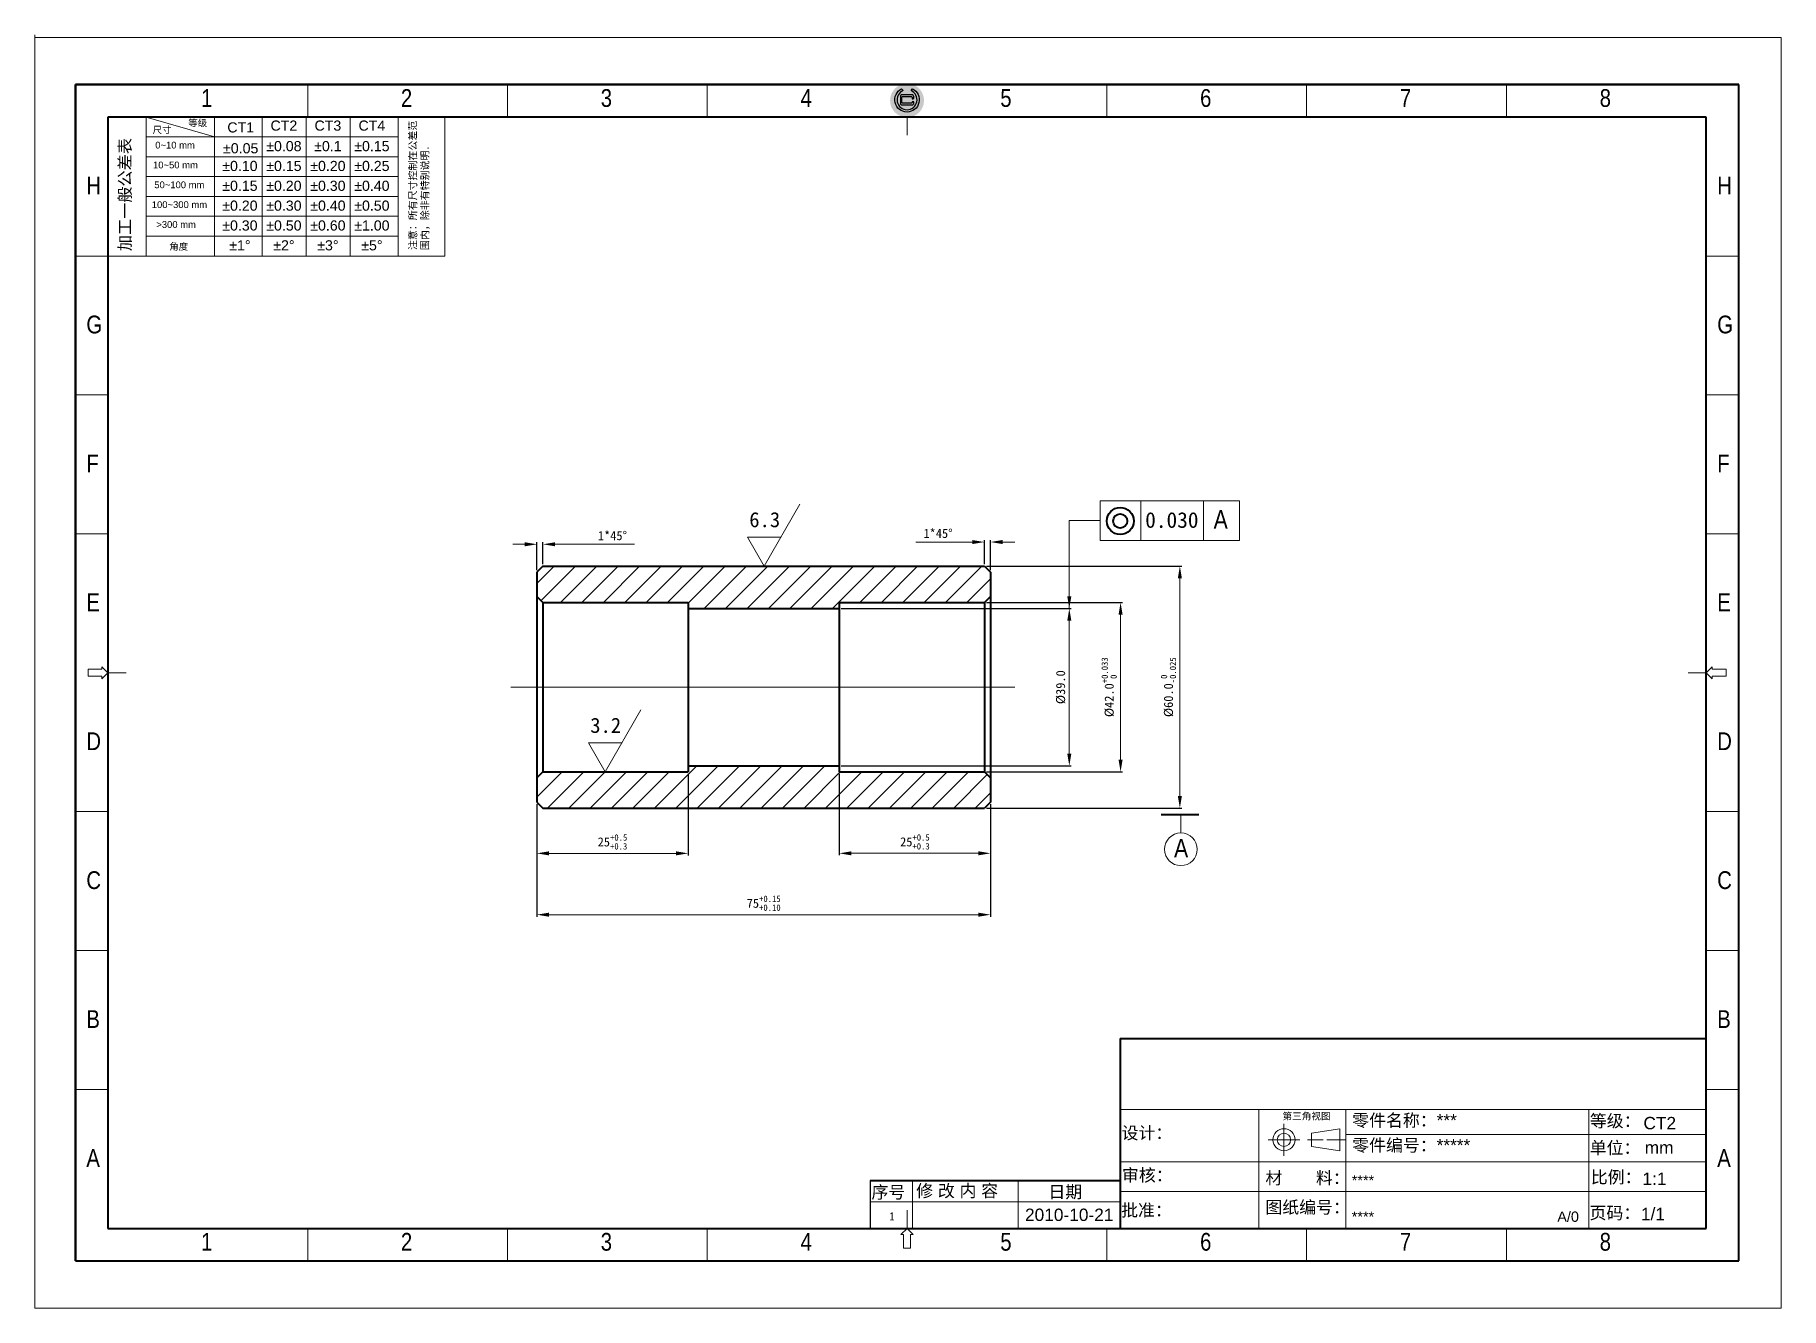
# Model space of a CAD drawing. Header units: millimetres. Extents: x -701 to 1485, y 792 to 1708.
# Drawn here: x 702.1 to 1135.1, y 791.8 to 1107.5 of the extents above; entities that cross this region are included whole.
import ezdxf
from ezdxf.enums import TextEntityAlignment as Align
from ezdxf.lldxf.tags import DXFTag

# ---------------------------------------------------------------- set-up
doc = ezdxf.new("R2010")
doc.units = ezdxf.units.MM
for name, color, linetype, lineweight in [('中心线', 7, 'CENTER', 18), ('粗实线', 7, 'Continuous', 40), ('细实线', 7, 'Continuous', 18)]:
    doc.layers.add(name, color=color, linetype=linetype, lineweight=lineweight)
doc.styles.add('SEACAD_arial_ttf', font='arial.ttf', dxfattribs={"height": 0.2})
doc.styles.add('TT', font='')
doc.styles.get('TT').set_extended_font_data('SimSun')
tags = doc.linetypes.add('CENTER', pattern=[0.6, 0.375, -0.075, 0.075, -0.075]).pattern_tags.tags
tags[10:11] = [DXFTag(74, 4), DXFTag(75, 0), DXFTag(340, '0'), DXFTag(46, 1.0), DXFTag(50, 0.0), DXFTag(44, 0.0), DXFTag(45, 0.0)]
tags[8:9] = [DXFTag(74, 4), DXFTag(75, 0), DXFTag(340, '0'), DXFTag(46, 1.0), DXFTag(50, 0.0), DXFTag(44, 0.0), DXFTag(45, 0.0)]
tags[6:7] = [DXFTag(74, 4), DXFTag(75, 0), DXFTag(340, '0'), DXFTag(46, 1.0), DXFTag(50, 0.0), DXFTag(44, 0.0), DXFTag(45, 0.0)]
tags[4:5] = [DXFTag(74, 4), DXFTag(75, 0), DXFTag(340, '0'), DXFTag(46, 1.0), DXFTag(50, 0.0), DXFTag(44, 0.0), DXFTag(45, 0.0)]
doc.dimstyles.new('A4', dxfattribs={"dimtxt": 2.25, "dimasz": 3, "dimexe": 0.5, "dimexo": 0.5, "dimgap": 1, "dimtad": 1, "dimdec": 1, "dimzin": 0, "dimdsep": 46, "dimtxsty": 'Standard', "dimcen": 0, "dimclrd": 256, "dimclre": 256, "dimclrt": 256, "dimadec": 1, "dimazin": 0, "dimtp": 0.01, "dimtm": 0.01, "dimtfac": 0.6, "dimtdec": 1, "dimtofl": 0, "dimtmove": 0, "dimatfit": 3, "dimfxl": 0, "dimtolj": 1, "dimtzin": 0, "dimlwd": 9, "dimarcsym": 0})

msp = doc.modelspace()

# ---------------------------------------------------------------- texts
at = {"layer": '细实线', "style": 'SEACAD_arial_ttf', "width": 0.819}
for s, height, p in [('1', 4.41, (743.31, 1094.02)), ('2', 4.41, (792.86, 1094.02)), ('3', 4.41, (842.41, 1094.02)), ('4', 4.41, (891.96, 1094.02)), ('5', 4.41, (941.5, 1094.02)), ('6', 4.41, (991.05, 1094.02)), ('7', 4.41, (1040.6, 1094.02)), ('8', 4.41, (1090.15, 1094.02)), ('H', 4.41, (714.85, 1072.3)), ('H', 4.41, (1119.3, 1072.3)), ('G', 4.41, (714.85, 1037.86)), ('G', 4.41, (1119.3, 1037.86)), ('F', 4.41, (714.85, 1003.41)), ('F', 4.41, (1119.3, 1003.41)), ('A', 4.58, (994.42, 989.63)), ('E', 4.41, (714.85, 968.97)), ('E', 4.41, (1119.3, 968.97)), ('D', 4.41, (714.85, 934.52)), ('D', 4.41, (1119.3, 934.52)), ('A', 4.58, (984.6, 908.11)), ('C', 4.41, (714.85, 900.08)), ('C', 4.41, (1119.3, 900.08)), ('B', 4.41, (714.85, 865.63)), ('B', 4.41, (1119.3, 865.63)), ('A', 4.41, (714.85, 831.19)), ('A', 4.41, (1119.3, 831.19)), ('1', 1.99, (914.01, 815.5)), ('1', 4.41, (743.31, 810.41)), ('2', 4.41, (792.86, 810.41)), ('3', 4.41, (842.41, 810.41)), ('4', 4.41, (891.96, 810.41)), ('5', 4.41, (941.5, 810.41)), ('6', 4.41, (991.05, 810.41)), ('7', 4.41, (1040.6, 810.41)), ('8', 4.41, (1090.15, 810.41))]:
    msp.add_text(s, height=height, dxfattribs=at).set_placement(p, align=Align.TOP_LEFT)
at = {"layer": '细实线', "style": 'SEACAD_arial_ttf'}
for s, p in [('尺寸', (731.27, 1083.06)), ('等级', (740.13, 1084.78))]:
    msp.add_text(s, height=1.676, dxfattribs=at).set_placement(p)
for s, height, p in [('CT1', 2.514, (753.13, 1083.27)), ('CT2', 2.514, (763.84, 1083.72)), ('CT3', 2.514, (774.75, 1083.72)), ('CT4', 2.514, (785.66, 1083.72)), ('0~10 mm', 1.676, (736.85, 1079.29)), ('%%P0.05', 2.514, (753.13, 1078.1)), ('%%P0.08', 2.514, (763.84, 1078.63)), ('%%P0.1', 2.514, (774.75, 1078.63)), ('%%P0.15', 2.514, (785.66, 1078.63)), ('10~50 mm', 1.676, (736.95, 1074.37)), ('%%P0.10', 2.514, (752.93, 1073.71)), ('%%P0.15', 2.514, (763.84, 1073.71)), ('%%P0.20', 2.514, (774.75, 1073.71)), ('%%P0.25', 2.514, (785.66, 1073.71)), ('50~100 mm', 1.676, (737.91, 1069.45)), ('%%P0.15', 2.514, (752.93, 1068.79)), ('%%P0.20', 2.514, (763.84, 1068.79)), ('%%P0.30', 2.514, (774.75, 1068.79)), ('%%P0.40', 2.514, (785.66, 1068.79)), ('100~300 mm', 1.676, (737.94, 1064.53)), ('%%P0.20', 2.514, (752.93, 1063.87)), ('%%P0.30', 2.514, (763.84, 1063.87)), ('%%P0.40', 2.514, (774.75, 1063.87)), ('%%p0.50', 2.514, (785.66, 1063.87)), ('>300 mm', 1.676, (737.11, 1059.61)), ('%%P0.30', 2.514, (752.93, 1058.95)), ('%%P0.50', 2.514, (763.84, 1058.95)), ('%%P0.60', 2.514, (774.75, 1058.95)), ('%%P1.00', 2.514, (785.66, 1058.95)), ('角度', 1.676, (737.75, 1054.16)), ('%%P1%%d', 2.514, (752.93, 1054.03)), ('%%P2%%d', 2.514, (763.84, 1054.03)), ('%%P3%%d', 2.514, (774.75, 1054.03)), ('%%P5%%d', 2.514, (785.66, 1054.03)), ('第三角视图', 1.705, (1017.46, 838.5))]:
    msp.add_text(s, height=height, dxfattribs=at).set_placement(p, align=Align.CENTER)
for s, height, p in [('零件名称：***', 3.07, (1028.78, 839.86)), ('等级：', 3.07, (1087.72, 839.73)), ('设计：', 3.07, (971.58, 836.74)), ('CT2', 3.07, (1101, 839.17)), ('零件编号：*****', 3.07, (1028.78, 833.68)), ('单位：', 3.07, (1087.67, 833.05)), ('mm', 3.07, (1101.32, 833.1)), ('修 改 内 容', 3.07, (920.65, 822.38)), ('审核：', 3.07, (971.68, 826.26)), ('材       料：', 3.07, (1007.25, 825.57)), ('****', 2.558, (1028.66, 824.71)), ('比例：', 3.07, (1087.95, 825.78)), ('1:1', 3.07, (1100.76, 825.38)), ('序号', 3.07, (909.57, 822.05)), ('日期', 3.07, (953.45, 822.13)), ('图纸编号：', 3.07, (1007.25, 818.31)), ('2010-10-21', 3.07, (947.63, 816.43)), ('批准：', 3.07, (971.48, 817.57)), ('****', 2.558, (1028.66, 815.71)), ('A/0', 2.558, (1079.64, 815.71)), ('页码：', 3.07, (1087.64, 816.91)), ('1/1', 3.07, (1100.38, 816.63))]:
    msp.add_text(s, height=height, dxfattribs=at).set_placement(p, align=Align.TOP_LEFT)
at = {"layer": '细实线', "attachment_point": 1, "rotation": 90, "style": 'SEACAD_arial_ttf'}
for s, insert, char_height, width in [('{\\fSimHei|b0|i0|c134|p2;注意：所有尺寸控制在公差范围内，除非有特别说明.}', (794.91, 1054.12), 1.808, 33.0284), ('{\\fSimHei|b0|i0|c134|p2;加工一般公差表}', (722.94, 1053.84), 2.9379, 45.0482)]:
    msp.add_mtext(s, dxfattribs=dict(at, insert=insert, char_height=char_height, width=width))
at = {"layer": '细实线', "attachment_point": 1, "style": 'TT'}
for s, insert, char_height, width in [('6.3', (879.26, 989.14), 3.75, 13.658), ('0.030', (977.44, 989.12), 3.888, 39.6853), ('3.2', (839.82, 938.14), 3.75, 13.658)]:
    msp.add_mtext(s, dxfattribs=dict(at, insert=insert, char_height=char_height, width=width))

# ---------------------------------------------------------------- blocks, each defined once
blk = doc.blocks.new('*D26')
at = {"layer": 'Defpoints', "color": 0}
for p in [(901.58, 965.22), (958.62, 965.22), (901.58, 926.22)]:
    blk.add_point(p, dxfattribs=at)
at = {"layer": '细实线', "lineweight": -2}
for p, q in [((902.08, 965.22), (959.12, 965.22)), ((902.08, 926.22), (959.12, 926.22))]:
    blk.add_line(p, q, dxfattribs=at)
at = {"layer": '细实线', "lineweight": 9}
blk.add_line((958.62, 929.22), (958.62, 962.22), dxfattribs=at)
at = {"layer": '细实线'}
for points in [[(958.12, 962.22), (959.12, 962.22), (958.62, 965.22)], [(958.12, 929.22), (959.12, 929.22), (958.62, 926.22)]]:
    blk.add_solid(points, dxfattribs=at)
at = {"layer": '细实线', "insert": (956.5, 945.72), "char_height": 2.25, "attachment_point": 5, "rotation": 90}
blk.add_mtext('\\A1;%%c39.0', dxfattribs=at)
blk = doc.blocks.new('*D27')
at = {"layer": 'Defpoints', "color": 0}
for p in [(937.58, 966.72), (937.58, 924.72), (971.34, 924.72)]:
    blk.add_point(p, dxfattribs=at)
at = {"layer": '细实线', "lineweight": -2}
for p, q in [((938.08, 966.72), (971.84, 966.72)), ((938.08, 924.72), (971.84, 924.72))]:
    blk.add_line(p, q, dxfattribs=at)
at = {"layer": '细实线', "lineweight": 9}
blk.add_line((971.34, 963.72), (971.34, 927.72), dxfattribs=at)
at = {"layer": '细实线'}
for points in [[(970.84, 963.72), (971.84, 963.72), (971.34, 966.72)], [(970.84, 927.72), (971.84, 927.72), (971.34, 924.72)]]:
    blk.add_solid(points, dxfattribs=at)
at = {"layer": '细实线', "insert": (968.5, 945.72), "char_height": 2.25, "attachment_point": 5, "rotation": 90}
blk.add_mtext('\\A1;%%c42.0{\\H0.7x;\\S+0.033^  0;}', dxfattribs=at)
blk = doc.blocks.new('*D28')
at = {"layer": 'Defpoints', "color": 0}
for p in [(828.08, 981.16), (828.08, 975.72), (826.58, 974.22)]:
    blk.add_point(p, dxfattribs=at)
at = {"layer": '细实线', "lineweight": 9}
for p, q in [((823.58, 981.16), (820.58, 981.16)), ((831.08, 981.16), (850.83, 981.16))]:
    blk.add_line(p, q, dxfattribs=at)
at = {"layer": '细实线', "lineweight": -2}
for p, q in [((826.58, 974.72), (826.58, 981.66)), ((828.08, 976.22), (828.08, 981.66))]:
    blk.add_line(p, q, dxfattribs=at)
at = {"layer": '细实线'}
for points in [[(823.58, 981.66), (823.58, 980.66), (826.58, 981.16)], [(831.08, 981.66), (831.08, 980.66), (828.08, 981.16)]]:
    blk.add_solid(points, dxfattribs=at)
at = {"layer": '细实线', "insert": (845.33, 983.28), "char_height": 2.25, "attachment_point": 5}
blk.add_mtext('\\A1;1*45%%d', dxfattribs=at)
blk = doc.blocks.new('*D29')
at = {"layer": 'Defpoints', "color": 0}
for p in [(937.58, 981.71), (937.58, 975.72), (939.08, 974.22)]:
    blk.add_point(p, dxfattribs=at)
at = {"layer": '细实线', "lineweight": 9}
for p, q in [((934.58, 981.71), (920.58, 981.71)), ((942.08, 981.71), (945.08, 981.71))]:
    blk.add_line(p, q, dxfattribs=at)
at = {"layer": '细实线', "lineweight": -2}
for p, q in [((937.58, 976.22), (937.58, 982.21)), ((939.08, 974.72), (939.08, 982.21))]:
    blk.add_line(p, q, dxfattribs=at)
at = {"layer": '细实线'}
for points in [[(934.58, 982.21), (934.58, 981.21), (937.58, 981.71)], [(942.08, 982.21), (942.08, 981.21), (939.08, 981.71)]]:
    blk.add_solid(points, dxfattribs=at)
at = {"layer": '细实线', "insert": (926.08, 983.84), "char_height": 2.25, "attachment_point": 5}
blk.add_mtext('\\A1;1*45%%d', dxfattribs=at)
blk = doc.blocks.new('*D30')
at = {"layer": 'Defpoints', "color": 0}
for p in [(937.58, 975.72), (937.58, 915.72), (986.04, 915.72)]:
    blk.add_point(p, dxfattribs=at)
at = {"layer": '细实线', "lineweight": -2}
for p, q in [((938.08, 975.72), (986.54, 975.72)), ((938.08, 915.72), (986.54, 915.72))]:
    blk.add_line(p, q, dxfattribs=at)
at = {"layer": '细实线', "lineweight": 9}
blk.add_line((986.04, 972.72), (986.04, 918.72), dxfattribs=at)
at = {"layer": '细实线'}
for points in [[(985.54, 972.72), (986.54, 972.72), (986.04, 975.72)], [(985.54, 918.72), (986.54, 918.72), (986.04, 915.72)]]:
    blk.add_solid(points, dxfattribs=at)
at = {"layer": '细实线', "insert": (983.2, 945.72), "char_height": 2.25, "attachment_point": 5, "rotation": 90}
blk.add_mtext('\\A1;%%c60.0{\\H0.7x;\\S 0^ -0.025;}', dxfattribs=at)
blk = doc.blocks.new('*D31')
at = {"layer": 'Defpoints', "color": 0}
for p in [(901.58, 924.72), (939.08, 917.22), (939.08, 904.53)]:
    blk.add_point(p, dxfattribs=at)
at = {"layer": '细实线', "lineweight": -2}
for p, q in [((901.58, 924.22), (901.58, 904.03)), ((939.08, 916.72), (939.08, 904.03))]:
    blk.add_line(p, q, dxfattribs=at)
at = {"layer": '细实线', "lineweight": 9}
blk.add_line((904.58, 904.53), (936.08, 904.53), dxfattribs=at)
at = {"layer": '细实线'}
for points in [[(904.58, 905.03), (904.58, 904.03), (901.58, 904.53)], [(936.08, 905.03), (936.08, 904.03), (939.08, 904.53)]]:
    blk.add_solid(points, dxfattribs=at)
at = {"layer": '细实线', "insert": (920.33, 907.37), "char_height": 2.25, "attachment_point": 5}
blk.add_mtext('\\A1;25{\\H0.7x;\\S+0.5^ +0.3;}', dxfattribs=at)
blk = doc.blocks.new('*D32')
at = {"layer": 'Defpoints', "color": 0}
for p in [(864.08, 924.72), (826.58, 917.22), (864.08, 904.52)]:
    blk.add_point(p, dxfattribs=at)
at = {"layer": '细实线', "lineweight": -2}
for p, q in [((864.08, 924.22), (864.08, 904.02)), ((826.58, 916.72), (826.58, 904.02))]:
    blk.add_line(p, q, dxfattribs=at)
at = {"layer": '细实线', "lineweight": 9}
blk.add_line((829.58, 904.52), (861.08, 904.52), dxfattribs=at)
at = {"layer": '细实线'}
for points in [[(829.58, 905.02), (829.58, 904.02), (826.58, 904.52)], [(861.08, 905.02), (861.08, 904.02), (864.08, 904.52)]]:
    blk.add_solid(points, dxfattribs=at)
at = {"layer": '细实线', "insert": (845.33, 907.36), "char_height": 2.25, "attachment_point": 5}
blk.add_mtext('\\A1;25{\\H0.7x;\\S+0.5^ +0.3;}', dxfattribs=at)
blk = doc.blocks.new('*D33')
at = {"layer": 'Defpoints', "color": 0}
for p in [(826.58, 917.22), (939.08, 917.22), (939.08, 889.31)]:
    blk.add_point(p, dxfattribs=at)
at = {"layer": '细实线', "lineweight": -2}
for p, q in [((826.58, 916.72), (826.58, 888.81)), ((939.08, 916.72), (939.08, 888.81))]:
    blk.add_line(p, q, dxfattribs=at)
at = {"layer": '细实线', "lineweight": 9}
blk.add_line((829.58, 889.31), (936.08, 889.31), dxfattribs=at)
at = {"layer": '细实线'}
for points in [[(829.58, 889.81), (829.58, 888.81), (826.58, 889.31)], [(936.08, 889.81), (936.08, 888.81), (939.08, 889.31)]]:
    blk.add_solid(points, dxfattribs=at)
at = {"layer": '细实线', "insert": (882.83, 892.15), "char_height": 2.25, "attachment_point": 5}
blk.add_mtext('\\A1;75{\\H0.7x;\\S+0.15^ +0.10;}', dxfattribs=at)

# ---------------------------------------------------------------- dimensions: what is measured, and where the dimension line sits
at = {"layer": '细实线'}
dim = msp.add_linear_dim(base=(828.08, 981.16), p1=(826.58, 974.22), p2=(828.08, 975.72), text='1*45%%d', dimstyle='A4', dxfattribs=at)
dim.commit()
dim.dimension.update_dxf_attribs({"geometry": '*D28', "text_midpoint": (845.33, 981.16), "dimtype": 160})
for base, p1, p2, text, picture, middle in [((937.58, 981.71), (939.08, 974.22), (937.58, 975.72), '1*45%%d', '*D29', (926.08, 983.84)), ((864.08, 904.52), (826.58, 917.22), (864.08, 924.72), '25{\\H0.7x;\\S+0.5^ +0.3;}', '*D32', (845.33, 907.36)), ((939.08, 904.53), (901.58, 924.72), (939.08, 917.22), '25{\\H0.7x;\\S+0.5^ +0.3;}', '*D31', (920.33, 907.37)), ((939.08, 889.31), (826.58, 917.22), (939.08, 917.22), '75{\\H0.7x;\\S+0.15^ +0.10;}', '*D33', (882.83, 892.15))]:
    dim = msp.add_linear_dim(base=base, p1=p1, p2=p2, text=text, dimstyle='A4', dxfattribs=at)
    dim.commit()
    dim.dimension.update_dxf_attribs({"geometry": picture, "text_midpoint": middle})
for base, p1, p2, text, picture, middle in [((986.04, 915.72), (937.58, 975.72), (937.58, 915.72), '%%c<>{\\H0.7x;\\S 0^ -0.025;}', '*D30', (983.2, 945.72)), ((971.34, 924.72), (937.58, 966.72), (937.58, 924.72), '%%c<>{\\H0.7x;\\S+0.033^  0;}', '*D27', (968.5, 945.72)), ((958.62, 965.22), (901.58, 926.22), (901.58, 965.22), '%%c<>', '*D26', (956.5, 945.72))]:
    dim = msp.add_linear_dim(base=base, p1=p1, p2=p2, angle=90, text=text, dimstyle='A4', dxfattribs=at)
    dim.commit()
    dim.dimension.update_dxf_attribs({"geometry": picture, "text_midpoint": middle})

# ---------------------------------------------------------------- hatches: boundary and pattern name
h = msp.add_hatch(color=1)
h.set_gradient(color1=(255, 0, 0), color2=(250, 0, 0), one_color=1, tint=0.49)
h.paths.add_polyline_path([(922.6, 1091.2, 1), (914.17, 1091.2, 1)])
h.paths.add_polyline_path([(917.04, 1094.09), (917.4, 1093.65, 4.814148), (919.37, 1093.65), (919.73, 1094.09, -4.275446)], flags=16)
h.paths.add_polyline_path([(919.65, 1090.12), (917.1, 1090.12, -0.414214), (916.72, 1090.5), (916.72, 1092.22, -0.414214), (917.1, 1092.6), (919.65, 1092.6, -0.414214), (920.03, 1092.22), (920.03, 1091.78, -0.414214), (919.88, 1091.63), (919.65, 1091.63), (919.65, 1091.92, 0.414214), (919.35, 1092.22), (917.4, 1092.22, 0.414214), (917.1, 1091.92), (917.1, 1090.8, 0.414214), (917.4, 1090.5), (919.35, 1090.5, 0.414214), (919.65, 1090.8), (919.65, 1090.89), (920.02, 1090.89, -0.096419), (920.03, 1090.83), (920.03, 1090.5, -0.414214)], flags=16)
h = msp.add_hatch(color=7)
h.set_gradient(color1=(255, 255, 255), one_color=1, tint=1)
h.paths.add_polyline_path([(917.4, 1093.65), (917.04, 1094.09, 4.275446), (919.73, 1094.09), (919.37, 1093.65, -4.814148)])
h.paths.add_polyline_path([(919.65, 1090.12, 0.414214), (920.03, 1090.5), (920.03, 1090.83, 0.096419), (920.02, 1090.89), (919.65, 1090.89), (919.65, 1090.8, -0.414214), (919.35, 1090.5), (917.4, 1090.5, -0.414214), (917.1, 1090.8), (917.1, 1091.92, -0.414214), (917.4, 1092.22), (919.35, 1092.22, -0.414214), (919.65, 1091.92), (919.65, 1091.63), (919.88, 1091.63, 0.414214), (920.03, 1091.78), (920.03, 1092.22, 0.414214), (919.65, 1092.6), (917.1, 1092.6, 0.414214), (916.72, 1092.22), (916.72, 1090.5, 0.414214), (917.1, 1090.12)], flags=17)
at = {"layer": '细实线'}
h = msp.add_hatch(dxfattribs=at)
h.set_pattern_fill('ANSI31', color=256, scale=30, style=0)
h.set_pattern_definition([(45, (65.432, 772.4465), (-2.65165, 2.65165), [])])
h.paths.add_polyline_path([(901.58, 965.22), (901.58, 966.72), (937.58, 966.72), (939.08, 968.22), (939.08, 974.22), (937.58, 975.72), (828.08, 975.72), (826.58, 974.22), (826.58, 968.22), (828.08, 966.72), (864.08, 966.72), (864.08, 965.22)])
h.paths.add_polyline_path([(937.58, 915.72), (939.08, 917.22), (939.08, 923.22), (937.58, 924.72), (901.58, 924.72), (901.58, 926.22), (864.08, 926.22), (864.08, 924.72), (828.08, 924.72), (826.58, 923.22), (826.58, 917.22), (828.08, 915.72)])

# ---------------------------------------------------------------- linework, layer by layer
msp.add_line((909.25, 823.39), (909.25, 811.52))
for points in [[(919.73, 1094.09, -4.275446), (917.04, 1094.09), (917.4, 1093.65, 4.814148), (919.37, 1093.65)], [(919.65, 1090.89), (919.65, 1090.8, -0.414214), (919.35, 1090.5), (917.4, 1090.5, -0.414214), (917.1, 1090.8), (917.1, 1091.92, -0.414214), (917.4, 1092.22), (919.35, 1092.22, -0.414214), (919.65, 1091.92), (919.65, 1091.63), (919.88, 1091.63, 0.414214), (920.03, 1091.78), (920.03, 1092.22, 0.414214), (919.65, 1092.6), (917.1, 1092.6, 0.414214), (916.72, 1092.22), (916.72, 1090.5, 0.414214), (917.1, 1090.12), (919.65, 1090.12, 0.414214), (920.03, 1090.5), (920.03, 1090.83, 0.096419), (920.02, 1090.89)]]:
    msp.add_lwpolyline(points, format="xyb", close=True)
at = {"layer": '中心线'}
msp.add_line((820.09, 945.72), (945.14, 945.72), dxfattribs=at)
at = {"layer": '粗实线'}
for p, q in [((712.14, 1095.13), (712.14, 803.47)), ((712.14, 803.47), (712.14, 1095.13)), ((1124.64, 1095.13), (712.14, 1095.13)), ((712.14, 1095.13), (1124.64, 1095.13)), ((1124.64, 803.47), (1124.64, 1095.13)), ((1124.64, 803.47), (1124.64, 1095.13)), ((720.19, 1087.08), (720.19, 811.52)), ((1116.58, 1087.08), (720.19, 1087.08)), ((1116.58, 811.52), (1116.58, 1087.08)), ((828.08, 975.72), (826.58, 974.22)), ((828.08, 975.72), (937.58, 975.72)), ((937.58, 975.72), (939.08, 974.22)), ((826.58, 974.22), (826.58, 968.22)), ((939.08, 974.22), (939.08, 968.22)), ((828.08, 966.72), (826.58, 968.22)), ((826.58, 968.22), (826.58, 923.22)), ((828.08, 966.72), (864.08, 966.72)), ((828.08, 966.72), (828.08, 924.72)), ((864.08, 966.72), (864.08, 924.72)), ((901.58, 966.72), (937.58, 966.72)), ((901.58, 966.72), (901.58, 924.72)), ((937.58, 966.72), (939.08, 968.22)), ((937.58, 966.72), (937.58, 924.72)), ((939.08, 968.22), (939.08, 923.22)), ((864.08, 965.22), (901.58, 965.22)), ((828.08, 924.72), (826.58, 923.22)), ((826.58, 923.22), (826.58, 917.22)), ((828.08, 924.72), (864.08, 924.72)), ((864.08, 926.22), (901.58, 926.22)), ((901.58, 924.72), (937.58, 924.72)), ((937.58, 924.72), (939.08, 923.22)), ((939.08, 923.22), (939.08, 917.22)), ((826.58, 917.22), (828.08, 915.72)), ((828.08, 915.72), (937.58, 915.72)), ((939.08, 917.22), (937.58, 915.72)), ((981.39, 914.13), (990.73, 914.13)), ((1124.64, 803.47), (1124.64, 878.86)), ((971.21, 858.59), (1116.58, 858.59)), ((971.21, 858.59), (971.21, 811.52)), ((909.25, 823.39), (971.21, 823.39)), ((720.19, 811.52), (1116.58, 811.52)), ((712.14, 803.47), (1124.64, 803.47)), ((712.14, 803.47), (1124.64, 803.47))]:
    msp.add_line(p, q, dxfattribs=at)
for radius in [3.35, 1.76]:
    msp.add_circle((971.25, 986.93), radius, dxfattribs=at)
at = {"layer": '细实线'}
for p, q in [((702.1, 791.77), (702.1, 1107.46)), ((702.1, 1106.83), (1135.14, 1106.83)), ((1135.14, 791.77), (1135.14, 1106.83)), ((769.74, 1095.13), (769.74, 1087.08)), ((819.29, 1095.13), (819.29, 1087.08)), ((868.84, 1095.13), (868.84, 1087.08)), ((967.94, 1095.13), (967.94, 1087.08)), ((1017.48, 1095.13), (1017.48, 1087.08)), ((1067.03, 1095.13), (1067.03, 1087.08)), ((729.71, 1087.08), (746.65, 1082.16)), ((729.71, 1052.63), (729.71, 1087.08)), ((746.65, 1052.63), (746.65, 1087.08)), ((758.44, 1052.63), (758.44, 1087.08)), ((769.35, 1052.63), (769.35, 1087.08)), ((772.62, 1087.08), (800.05, 1087.08)), ((780.25, 1052.63), (780.25, 1087.08)), ((792.19, 1052.63), (792.19, 1087.08)), ((803.75, 1052.63), (803.75, 1087.08)), ((918.39, 1087.08), (918.39, 1082.58)), ((792.19, 1082.16), (729.71, 1082.16)), ((792.19, 1077.24), (729.71, 1077.24)), ((792.19, 1072.32), (729.71, 1072.32)), ((792.19, 1067.4), (729.71, 1067.4)), ((792.19, 1062.48), (729.71, 1062.48)), ((792.19, 1057.55), (729.71, 1057.55)), ((720.19, 1052.63), (712.14, 1052.63)), ((803.75, 1052.63), (720.19, 1052.63)), ((1124.64, 1052.63), (1116.58, 1052.63)), ((720.19, 1018.19), (712.14, 1018.19)), ((1124.64, 1018.19), (1116.58, 1018.19)), ((966.31, 991.94), (1000.8, 991.94)), ((966.31, 991.94), (966.31, 982.13)), ((976.38, 991.94), (976.38, 982.13)), ((991.86, 991.94), (991.86, 982.13)), ((1000.8, 991.94), (1000.8, 982.13)), ((882.97, 975.72), (891.83, 991.07)), ((720.19, 983.75), (712.14, 983.75)), ((966.31, 987.03), (958.62, 987.03)), ((1124.64, 983.75), (1116.58, 983.75)), ((882.97, 975.72), (878.8, 982.94)), ((878.8, 982.94), (887.14, 982.94)), ((1000.8, 982.13), (966.31, 982.13)), ((715.29, 948.42), (715.29, 950.18)), ((718.72, 950.18), (715.29, 950.18)), ((718.72, 948.42), (715.29, 948.42)), ((720.19, 949.3), (718.72, 950.81)), ((718.72, 950.18), (718.72, 950.81)), ((720.19, 949.3), (718.72, 947.79)), ((718.72, 947.79), (718.72, 948.42)), ((720.19, 949.3), (724.69, 949.3)), ((1116.58, 949.3), (1112.08, 949.3)), ((1116.58, 949.3), (1118.05, 950.81)), ((1116.58, 949.3), (1118.05, 947.79)), ((1118.05, 950.18), (1118.05, 950.81)), ((1118.05, 950.18), (1121.49, 950.18)), ((1118.05, 947.79), (1118.05, 948.42)), ((1118.05, 948.42), (1121.49, 948.42)), ((1121.49, 948.42), (1121.49, 950.18)), ((843.53, 924.72), (852.39, 940.07)), ((843.53, 924.72), (839.36, 931.94)), ((839.36, 931.94), (847.7, 931.94)), ((720.19, 914.86), (712.14, 914.86)), ((986.29, 909.57), (986.29, 914.13)), ((1124.64, 914.86), (1116.58, 914.86)), ((720.19, 880.41), (712.14, 880.41)), ((1124.64, 880.41), (1116.58, 880.41)), ((720.19, 845.97), (712.14, 845.97)), ((1124.64, 845.97), (1116.58, 845.97)), ((971.21, 841.01), (1116.58, 841.01)), ((971.21, 841.01), (1116.58, 841.01)), ((1005.6, 841.01), (1005.6, 811.51)), ((1027.21, 841.01), (1027.21, 811.61)), ((1087.45, 841.01), (1087.45, 811.43)), ((1011.86, 837.46), (1011.86, 829.52)), ((1018.68, 835.15), (1025.71, 836.23)), ((1025.71, 836.23), (1025.71, 830.75)), ((1015.8, 833.49), (1007.92, 833.49)), ((1021.58, 833.49), (1017.68, 833.49)), ((1018.68, 835.15), (1018.68, 831.84)), ((1018.68, 831.84), (1025.71, 830.75)), ((1027.21, 833.49), (1022.52, 833.49)), ((1027.21, 834.82), (1116.58, 834.82)), ((971.13, 828.05), (1005.52, 828.05)), ((1116.58, 828.03), (1005.6, 828.03)), ((919.75, 823.39), (919.75, 811.57)), ((945.93, 823.39), (945.93, 811.52)), ((971.21, 820.71), (1005.6, 820.71)), ((1116.58, 820.71), (1005.6, 820.71)), ((909.28, 818.11), (971.21, 818.11)), ((918.39, 811.52), (918.39, 816.02)), ((769.74, 811.52), (769.74, 803.47)), ((819.29, 811.52), (819.29, 803.47)), ((868.84, 811.52), (868.84, 803.47)), ((918.39, 811.52), (916.88, 810.05)), ((916.88, 810.05), (917.51, 810.05)), ((917.51, 810.05), (917.51, 806.62)), ((918.39, 811.52), (919.89, 810.05)), ((919.27, 810.05), (919.27, 806.62)), ((919.27, 810.05), (919.89, 810.05)), ((967.94, 811.52), (967.94, 803.47)), ((1017.48, 811.52), (1017.48, 803.47)), ((1067.03, 811.52), (1067.03, 803.47)), ((917.51, 806.62), (919.27, 806.62)), ((702.1, 791.77), (1135.14, 791.77))]:
    msp.add_line(p, q, dxfattribs=at)
for points in [[(715.29, 950.18), (715.29, 948.42), (718.72, 948.42), (718.72, 947.79), (720.19, 949.3), (718.72, 950.81), (718.72, 950.18), (715.29, 950.18)], [(715.29, 950.18), (715.29, 948.42), (718.72, 948.42), (718.72, 947.79), (720.19, 949.3), (718.72, 950.81), (718.72, 950.18), (715.29, 950.18)], [(1121.49, 950.18), (1118.05, 950.18), (1118.05, 950.81), (1116.58, 949.3), (1118.05, 947.79), (1118.05, 948.42), (1121.49, 948.42), (1121.49, 950.18)], [(1121.49, 950.18), (1118.05, 950.18), (1118.05, 950.81), (1116.58, 949.3), (1118.05, 947.79), (1118.05, 948.42), (1121.49, 948.42), (1121.49, 950.18)], [(919.27, 810.05), (919.89, 810.05), (918.39, 811.52), (916.88, 810.05), (917.51, 810.05), (917.51, 806.62), (919.27, 806.62), (919.27, 810.05)], [(919.27, 810.05), (919.89, 810.05), (918.39, 811.52), (916.88, 810.05), (917.51, 810.05), (917.51, 806.62), (919.27, 806.62), (919.27, 810.05)]]:
    msp.add_lwpolyline(points, close=True, dxfattribs=at)
for points in [[(715.29, 950.18), (718.72, 950.18), (718.72, 950.81), (720.19, 949.3), (718.72, 947.79), (718.72, 948.42), (715.29, 948.42), (715.29, 950.18)], [(715.29, 950.18), (718.72, 950.18), (718.72, 950.81), (720.19, 949.3), (718.72, 947.79), (718.72, 948.42), (715.29, 948.42), (715.29, 950.18)], [(1121.49, 950.18), (1118.05, 950.18), (1118.05, 950.81), (1116.58, 949.3), (1118.05, 947.79), (1118.05, 948.42), (1121.49, 948.42), (1121.49, 950.18)], [(1121.49, 950.18), (1118.05, 950.18), (1118.05, 950.81), (1116.58, 949.3), (1118.05, 947.79), (1118.05, 948.42), (1121.49, 948.42), (1121.49, 950.18)], [(919.27, 810.05), (919.27, 806.62), (917.51, 806.62), (917.51, 810.05), (916.88, 810.05), (918.39, 811.52), (919.89, 810.05), (919.27, 810.05)], [(919.27, 810.05), (919.27, 806.62), (917.51, 806.62), (917.51, 810.05), (916.88, 810.05), (918.39, 811.52), (919.89, 810.05), (919.27, 810.05)]]:
    msp.add_lwpolyline(points, dxfattribs=at)
for centre, radius in [((986.29, 905.52), 4.05), ((1011.86, 833.49), 2.74), ((1011.86, 833.49), 1.65)]:
    msp.add_circle(centre, radius, dxfattribs=at)

msp.set_redraw_order([(e.dxf.handle, doc.entitydb.next_handle()) for e in msp.query("TEXT MTEXT ATTDEF DIMENSION ARC_DIMENSION")])  # texts and dimensions are drawn at this point

# ---------------------------------------------------------------- leaders
at = {"layer": '粗实线'}
msp.add_leader([(958.62, 965.22), (958.62, 987.03)], dimstyle='A4', override={"dimgap": 1, "dimtad": 0}, dxfattribs=at)

doc.saveas('drawing.dxf')
